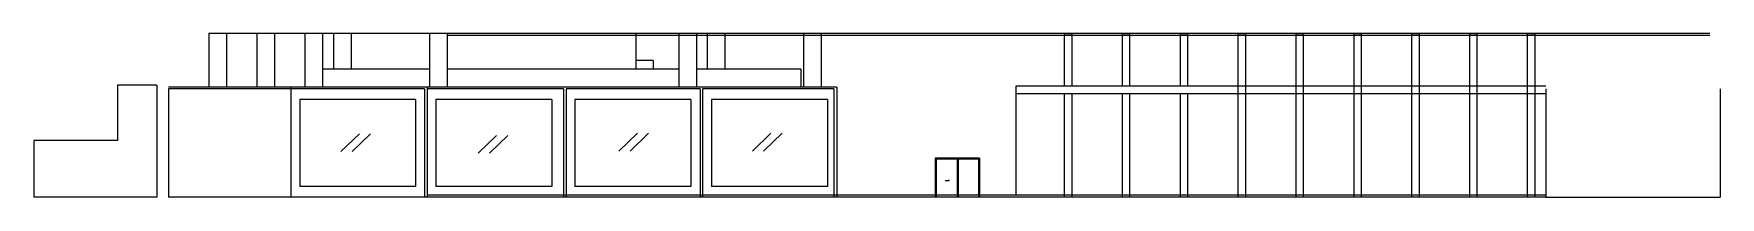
# Model space of a CAD drawing. Header units: millimetres. Extents: x -210 to 1173, y -437 to 320.
# Drawn here: x 970 to 1064.6, y -410.2 to -401 of the extents above; entities that cross this region are included whole.
import ezdxf

# ---------------------------------------------------------------- set-up
doc = ezdxf.new("R2010")
doc.units = ezdxf.units.MM
doc.header["$LTSCALE"] = 0.3
for name, color, linetype in [('COTAS', 1, 'Continuous'), ('VISTA', 2, 'Continuous'), ('VISTA LONGE', 1, 'Continuous'), ('VISTA PERTO', 3, 'Continuous')]:
    doc.layers.add(name, color=color, linetype=linetype)

msp = doc.modelspace()

# ---------------------------------------------------------------- linework, layer by layer
at = {"layer": 'COTAS'}
for p, q in [((1021.081, -409.21), (1021.305, -409.21)), ((1021.305, -409.21), (1021.282, -409.191)), ((1021.305, -409.21), (1021.282, -409.228))]:
    msp.add_line(p, q, dxfattribs=at)
at = {"layer": 'VISTA'}
for p, q in [((985.164, -400.951), (985.164, -403.951)), ((986.164, -400.951), (986.164, -403.951)), ((1063.99, -400.951), (993.158, -400.951)), ((1063.99, -401.051), (993.158, -401.051)), ((1003.736, -400.951), (1003.736, -402.951)), ((1006.145, -400.951), (1006.145, -403.951)), ((1007.145, -400.951), (1007.145, -403.951)), ((1013.138, -400.951), (1013.138, -403.951)), ((1014.138, -400.951), (1014.138, -403.951)), ((992.158, -402.951), (986.164, -402.951)), ((1006.145, -402.951), (993.158, -402.951)), ((1012.997, -402.951), (1007.145, -402.951)), ((1012.997, -402.951), (1012.997, -403.951)), ((1015.006, -403.951), (992.024, -403.951)), ((1015.006, -403.951), (1015.006, -410.151)), ((1054.787, -403.911), (1025.061, -403.911)), ((1025.061, -403.911), (1025.061, -404.031)), ((999.68, -404.051), (992.024, -404.051)), ((999.026, -404.651), (992.524, -404.651)), ((992.524, -404.651), (992.524, -409.551)), ((999.026, -404.651), (999.026, -409.551)), ((999.68, -404.051), (999.68, -410.151)), ((1007.336, -404.051), (999.821, -404.051)), ((999.821, -404.051), (999.821, -410.151)), ((1006.823, -404.651), (1000.321, -404.651)), ((1000.321, -404.651), (1000.321, -409.551)), ((1006.823, -404.651), (1006.823, -409.551)), ((1007.336, -404.051), (1007.336, -410.151)), ((1014.852, -404.051), (1007.477, -404.051)), ((1007.477, -404.051), (1007.477, -410.151)), ((1014.479, -404.651), (1007.977, -404.651)), ((1007.977, -404.651), (1007.977, -409.551)), ((1014.479, -404.651), (1014.479, -409.551)), ((1014.852, -404.051), (1014.852, -410.151)), ((1054.787, -404.331), (1025.061, -404.331)), ((994.891, -407.674), (995.927, -406.674)), ((995.519, -407.674), (996.555, -406.674)), ((1002.787, -407.552), (1003.824, -406.552)), ((1003.415, -407.552), (1004.451, -406.552)), ((1010.273, -407.552), (1011.31, -406.552)), ((1010.901, -407.552), (1011.938, -406.552)), ((1020.53, -407.951), (1020.53, -410.151)), ((1023.013, -407.951), (1020.53, -407.951)), ((1020.58, -408.001), (1020.58, -410.151)), ((1021.771, -408.001), (1020.58, -408.001)), ((1021.771, -408.001), (1021.771, -410.151)), ((1021.821, -407.951), (1021.821, -410.151)), ((1022.963, -408.001), (1021.821, -408.001)), ((1022.963, -408.001), (1022.963, -410.151)), ((1023.013, -407.951), (1023.013, -410.151)), ((999.026, -409.551), (992.524, -409.551)), ((1006.823, -409.551), (1000.321, -409.551)), ((1014.479, -409.551), (1007.977, -409.551)), ((1054.787, -410.031), (992.024, -410.031)), ((1047.698, -410.151), (992.024, -410.151))]:
    msp.add_line(p, q, dxfattribs=at)
at = {"layer": 'VISTA LONGE'}
for p, q in [((984.382, -400.951), (979.782, -400.951)), ((979.782, -400.951), (979.782, -403.951)), ((980.782, -400.951), (980.782, -403.951)), ((982.473, -400.951), (982.473, -403.951)), ((983.473, -400.951), (983.473, -403.951)), ((986.776, -400.951), (986.776, -402.951)), ((987.776, -400.951), (987.776, -402.951)), ((1007.729, -400.951), (1007.729, -402.951)), ((1008.729, -400.951), (1008.729, -402.951)), ((1004.706, -402.451), (1003.736, -402.451)), ((1004.706, -402.451), (1004.706, -402.951)), ((984.382, -403.951), (977.526, -403.951)), ((977.526, -404.051), (977.526, -410.151)), ((984.382, -404.051), (977.526, -404.051)), ((1025.061, -404.031), (1025.061, -410.031)), ((1064.57, -404.051), (1064.57, -410.151)), ((984.382, -410.151), (977.526, -410.151)), ((1054.787, -410.151), (1064.57, -410.151))]:
    msp.add_line(p, q, dxfattribs=at)
for points in [[(1027.789, -403.911), (1027.789, -400.951), (1028.189, -400.951), (1028.189, -403.911)], [(1031.035, -403.911), (1031.035, -400.951), (1031.435, -400.951), (1031.435, -403.911)], [(1034.282, -403.911), (1034.282, -400.951), (1034.682, -400.951), (1034.682, -403.911)], [(1028.189, -404.331), (1028.189, -410.151), (1027.789, -410.151), (1027.789, -404.331)], [(1031.435, -404.331), (1031.435, -410.151), (1031.035, -410.151), (1031.035, -404.331)], [(1034.682, -404.331), (1034.682, -410.151), (1034.282, -410.151), (1034.282, -404.331)]]:
    msp.add_lwpolyline(points, dxfattribs=at)
for points in [[(1037.528, -400.951), (1037.928, -400.951), (1037.928, -410.151), (1037.528, -410.151)], [(1040.776, -400.951), (1041.176, -400.951), (1041.176, -410.151), (1040.776, -410.151)], [(1044.024, -400.951), (1044.424, -400.951), (1044.424, -410.151), (1044.024, -410.151)], [(1047.27, -400.951), (1047.67, -400.951), (1047.67, -410.151), (1047.27, -410.151)], [(1050.517, -400.951), (1050.917, -400.951), (1050.917, -410.151), (1050.517, -410.151)], [(1053.764, -400.951), (1054.164, -400.951), (1054.164, -410.151), (1053.764, -410.151)]]:
    msp.add_lwpolyline(points, close=True, dxfattribs=at)
at = {"layer": 'VISTA PERTO'}
for p, q in [((993.158, -400.951), (984.382, -400.951)), ((992.158, -400.951), (992.158, -403.951)), ((993.158, -400.951), (993.158, -403.951)), ((976.86, -403.851), (974.66, -403.851)), ((974.66, -403.851), (974.66, -406.951)), ((976.86, -403.851), (976.86, -410.151)), ((992.024, -403.951), (984.382, -403.951)), ((984.382, -404.051), (984.382, -403.951)), ((992.024, -403.951), (992.024, -410.151)), ((984.382, -404.051), (984.382, -410.151)), ((991.883, -404.051), (984.382, -404.051)), ((991.383, -404.651), (984.882, -404.651)), ((984.882, -404.651), (984.882, -409.551)), ((991.383, -404.651), (991.383, -409.551)), ((991.883, -404.051), (991.883, -410.151)), ((1054.787, -404.051), (1054.787, -410.151)), ((987.194, -407.578), (988.231, -406.578)), ((987.822, -407.578), (988.859, -406.578)), ((969.96, -406.951), (969.96, -410.151)), ((974.66, -406.951), (969.96, -406.951)), ((991.383, -409.551), (984.882, -409.551)), ((976.86, -410.151), (969.96, -410.151)), ((992.024, -410.151), (984.382, -410.151)), ((1054.787, -410.151), (1047.698, -410.151))]:
    msp.add_line(p, q, dxfattribs=at)

doc.saveas('drawing.dxf')
